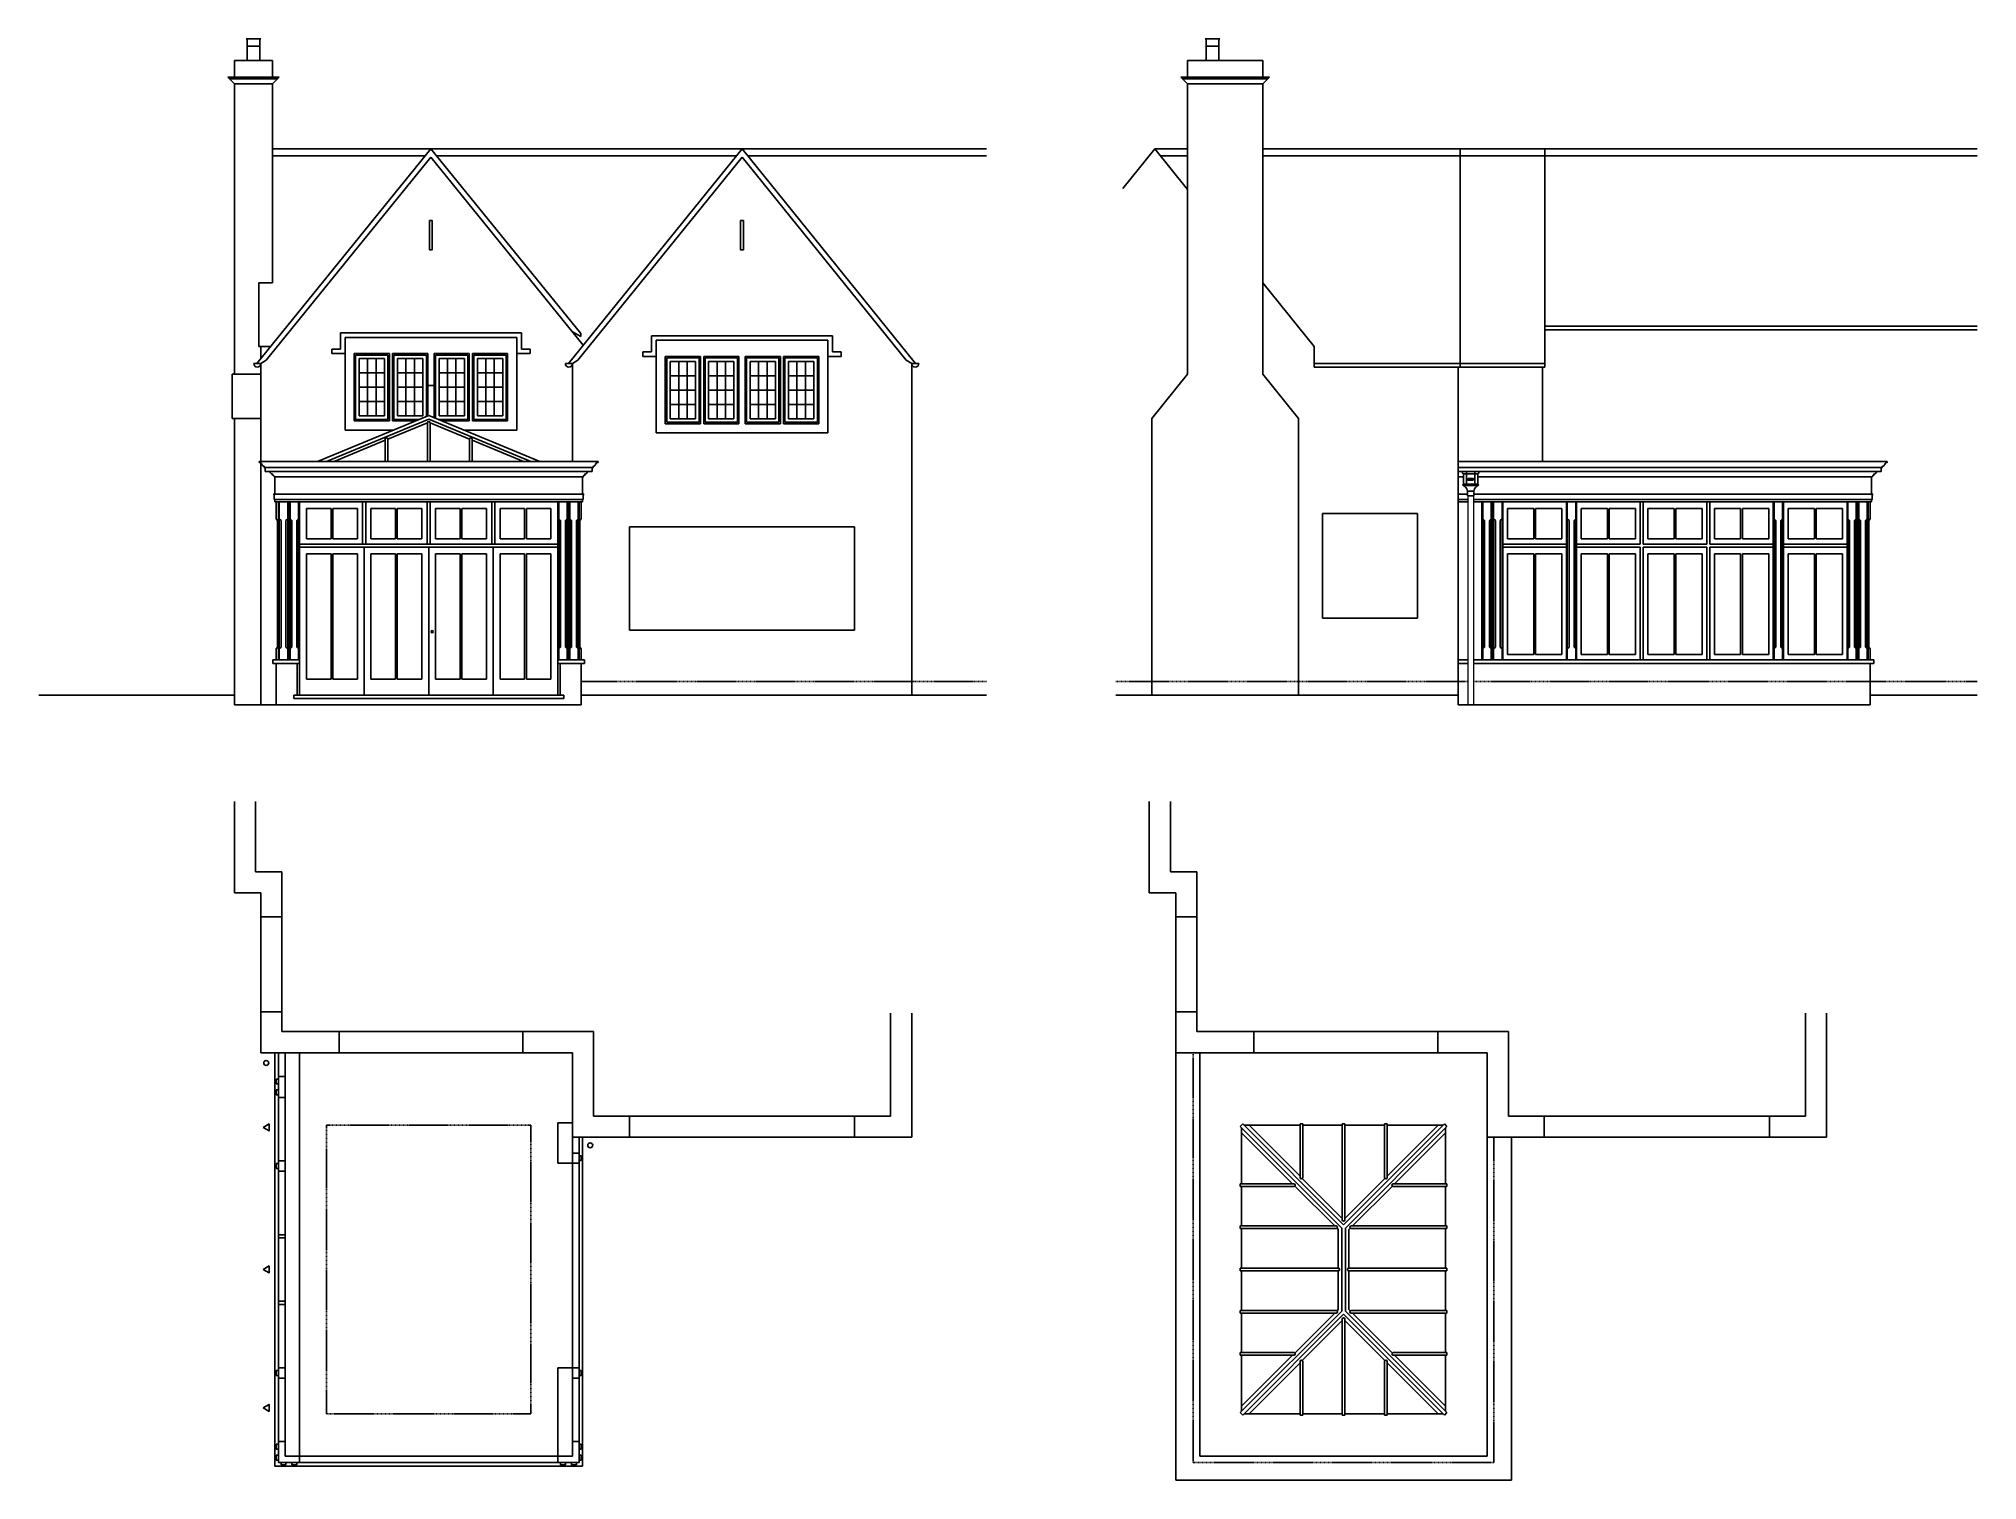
# Model space of a CAD drawing. Header units: millimetres. Extents: x -38686 to 870903, y -23218 to 232707.
# Drawn here: x 75978 to 103518, y -21815 to -1333 of the extents above; entities that cross this region are included whole.
import ezdxf

# ---------------------------------------------------------------- set-up
doc = ezdxf.new("R2010")
doc.units = ezdxf.units.MM
doc.header["$LTSCALE"] = 10
doc.linetypes.add('DASHED', pattern=[19.05, 12.7, -6.35])
for name, color, linetype in [('18 - Ladder Beam', 6, 'Continuous'), ('40 - Detail Outline', 142, 'Continuous'), ('Map', 7, 'Continuous'), ('Orangery', 251, 'Continuous')]:
    doc.layers.add(name, color=color, linetype=linetype)

msp = doc.modelspace()

# ---------------------------------------------------------------- linework, layer by layer
at = {"color": 143, "true_color": 0x7aafdf}
for p, q in [((96206.292, -7481.732), (96206.292, -7504.532)), ((96217.292, -7516.532), (96214.292, -7516.532)), ((96425.292, -7516.532), (96217.292, -7516.532)), ((96217.292, -7516.532), (96217.292, -7661.732)), ((96425.292, -7661.732), (96217.292, -7661.732)), ((96425.292, -7681.732), (96217.292, -7681.732)), ((96264.055, -7481.732), (96264.055, -7681.732)), ((96378.528, -7481.732), (96378.528, -7681.732)), ((96425.292, -7516.532), (96425.292, -7661.732)), ((96428.292, -7516.532), (96425.292, -7516.532)), ((96436.292, -7481.732), (96436.292, -7504.532)), ((96283.192, -7751.732), (96271.292, -7751.732)), ((96371.292, -7751.732), (96359.392, -7751.732))]:
    msp.add_line(p, q, dxfattribs=at)
for points in [[(96364.542, -7771.232), (96364.542, -7762.232, 0.414213562), (96364.042, -7761.732), (96278.542, -7761.732, 0.414213562), (96278.042, -7762.232), (96278.042, -7771.232)], [(96278.042, -7817.732), (96278.042, -7826.732, 0.414213562), (96278.542, -7827.232), (96364.042, -7827.232, 0.414213562), (96364.542, -7826.732), (96364.542, -7817.732)]]:
    msp.add_lwpolyline(points, format="xyb", dxfattribs=at)
for points in [[(96278.042, -7781.232), (96278.042, -7807.732)], [(96283.192, -7761.732), (96283.192, -7751.732)], [(96359.392, -7751.732), (96359.392, -7761.732)], [(96364.542, -7807.732), (96364.542, -7781.232)]]:
    msp.add_lwpolyline(points, dxfattribs=at)
for centre, radius, start, end in [((96198.827, -7518.175), 15.552, 6.0652185, 61.3149165), ((96211.57, -7672.185), 5.297, 81.0991638, 175.0933338), ((96211.57, -7671.279), 5.297, 184.9066662, 278.9008362), ((96217.723, -7667.049), 5.335, 94.6394243, 178.9497316), ((96217.723, -7676.414), 5.335, 181.0502684, 265.3605757), ((96188.862, -7759.492), 82.794, 5.3780282, 69.9172131), ((96453.721, -7759.492), 82.794, 110.0827869, 174.6219718), ((96424.86, -7667.049), 5.335, 1.0502684, 85.3605757), ((96424.86, -7676.414), 5.335, 274.6394243, 358.9497316), ((96443.757, -7518.175), 15.552, 118.6850835, 173.9347815), ((96431.014, -7672.185), 5.297, 4.9066662, 98.9008362), ((96431.014, -7671.279), 5.297, 261.0991638, 355.0933338), ((96278.042, -7776.232), 5, 90, 270), ((96278.042, -7812.732), 5, 90, 270), ((96364.542, -7776.232), 5, 270, 90), ((96364.542, -7812.732), 5, 270, 90)]:
    msp.add_arc(centre, radius, start, end, dxfattribs=at)
at = {"layer": '18 - Ladder Beam', "color": 143, "ltscale": 20, "true_color": 0x7aafdf}
msp.add_lwpolyline([(96357.292, -7605.274), (96285.292, -7605.274), (96285.292, -7583.274), (96357.292, -7583.274)], close=True, dxfattribs=at)
at = {"layer": '40 - Detail Outline', "color": 143, "ltscale": 10, "true_color": 0x7aafdf}
for p, q in [((79111.478, -7338.732), (83924.478, -7338.732)), ((79181.478, -7423.732), (83854.478, -7423.732)), ((96143.995, -7338.732), (102238.995, -7338.732)), ((96143.995, -7423.732), (102168.995, -7423.732)), ((79262.478, -7481.732), (83773.478, -7481.732)), ((79332.478, -7556.732), (83703.478, -7556.732)), ((96143.995, -7481.732), (102087.995, -7481.732)), ((96143.995, -7556.732), (96217.292, -7556.732)), ((96425.292, -7556.732), (102017.995, -7556.732))]:
    msp.add_line(p, q, dxfattribs=at)
at = {"layer": '40 - Detail Outline', "color": 143, "lineweight": 5, "ltscale": 10, "true_color": 0x7aafdf}
for p, q in [((96283.192, -7827.232), (96283.192, -10797.732)), ((96359.392, -7827.232), (96359.392, -10797.732))]:
    msp.add_line(p, q, dxfattribs=at)
at = {"layer": '40 - Detail Outline', "color": 143, "linetype": 'Continuous', "true_color": 0x7aafdf}
for points in [[(79111.478, -7338.732), (79111.478, -7353.732, -0.335124978), (79146.478, -7381.232, 0.269594859), (79181.478, -7408.732), (79181.478, -7423.732, -0.414213562), (79196.478, -7438.732), (79196.478, -7481.732), (79262.478, -7481.732, 0.414213562), (79299.478, -7518.732), (79299.478, -7533.732, -0.414213562), (79322.478, -7556.732), (79332.478, -7556.732)], [(83924.478, -7338.732), (83924.478, -7353.732, 0.335124978), (83889.478, -7381.232, -0.269594859), (83854.478, -7408.732), (83854.478, -7423.732, 0.414213562), (83839.478, -7438.732), (83839.478, -7481.732), (83773.478, -7481.732, -0.414213562), (83736.478, -7518.732), (83736.478, -7533.732, 0.414213562), (83713.478, -7556.732), (83703.478, -7556.732)], [(102238.995, -7338.732), (102238.995, -7353.732, 0.335124978), (102203.995, -7381.232, -0.269594859), (102168.995, -7408.732), (102168.995, -7423.732, 0.414213562), (102153.995, -7438.732), (102153.995, -7481.732), (102087.995, -7481.732, -0.414213562), (102050.995, -7518.732), (102050.995, -7533.732, 0.414213562), (102027.995, -7556.732), (102017.995, -7556.732)]]:
    msp.add_lwpolyline(points, format="xyb", dxfattribs=at)
at = {"layer": '40 - Detail Outline', "color": 143, "ltscale": 10, "true_color": 0x7aafdf}
for points in [[(79332.478, -7913.732), (79332.478, -7878.732), (79324.478, -7878.732), (79324.478, -7821.483, 0.414213562), (79318.478, -7815.483), (79318.478, -7802.483), (79332.476, -7798.732), (79332.478, -7556.732)], [(83703.478, -7913.732), (83703.478, -7878.732), (83711.478, -7878.732), (83711.478, -7821.483, -0.414213562), (83717.478, -7815.483), (83717.478, -7802.483), (83703.48, -7798.732), (83703.478, -7556.732)], [(102017.995, -7913.732), (102017.995, -7878.732), (102025.995, -7878.732), (102025.995, -7821.483, -0.414213562), (102031.995, -7815.483), (102031.995, -7802.483), (102017.997, -7798.732), (102017.995, -7556.732)]]:
    msp.add_lwpolyline(points, format="xyb", dxfattribs=at)
for points in [[(79318.478, -7802.483), (83717.478, -7802.483)], [(79332.478, -7878.732), (83703.478, -7878.732)], [(96143.995, -7802.483), (96278.042, -7802.483)], [(96143.995, -7878.732), (96283.192, -7878.732)], [(96359.392, -7878.732), (102017.995, -7878.732)], [(96364.542, -7802.483), (102031.995, -7802.483)]]:
    msp.add_lwpolyline(points, dxfattribs=at)
at = {"layer": 'Map', "color": 143, "ltscale": 10, "true_color": 0x7aafdf}
for p, q in [((78924.677, -1333.452), (79133.287, -1333.452)), ((78939.677, -1640.152), (78939.677, -1333.452)), ((79118.287, -1333.452), (79118.287, -1640.152)), ((92550.587, -1333.452), (92759.198, -1333.452)), ((92565.587, -1640.152), (92565.587, -1333.452)), ((92744.198, -1333.452), (92744.198, -1640.152)), ((78757.478, -1640.152), (79300.486, -1640.152)), ((78757.478, -1878.205), (78757.478, -1640.152)), ((78939.677, -1438.095), (79118.287, -1438.095)), ((79300.486, -1878.205), (79300.486, -1640.152)), ((93366.965, -1640.152), (92300.456, -1640.152)), ((92300.456, -1878.205), (92300.456, -1640.152)), ((92565.587, -1438.095), (92744.198, -1438.095)), ((93366.965, -1878.205), (93366.965, -1640.152)), ((78662.939, -1878.205), (79395.024, -1878.205)), ((78757.478, -1972.744), (78662.939, -1878.205)), ((78687.205, -1902.471), (79370.759, -1902.471)), ((79300.486, -1972.744), (79395.024, -1878.205)), ((93461.503, -1878.205), (92205.917, -1878.205)), ((92300.456, -1972.744), (92205.917, -1878.205)), ((93437.238, -1902.471), (92230.183, -1902.471)), ((93366.965, -1972.744), (93461.503, -1878.205)), ((78757.478, -1972.744), (79300.486, -1972.744)), ((78757.478, -6099.081), (78757.478, -1972.744)), ((79300.486, -4799.084), (79300.486, -1972.744)), ((93366.965, -1972.744), (92300.456, -1972.744)), ((92300.456, -6099.081), (92300.456, -1972.744)), ((93366.965, -6099.081), (93366.965, -1972.744)), ((81549.478, -2898.464), (79076.481, -5947.732)), ((81549.478, -3017.509), (79210.122, -5901.994)), ((79300.486, -2898.464), (89443.417, -2898.464)), ((79300.486, -2998.464), (81471.492, -2998.464)), ((81549.478, -2898.464), (83677.84, -5522.788)), ((81549.478, -3017.509), (83714.405, -5686.919)), ((81627.464, -2998.464), (85891.718, -2998.464)), ((85969.478, -2898.464), (83503.481, -5947.732)), ((85969.478, -3017.977), (83637.122, -5901.994)), ((85969.478, -2898.464), (88435.475, -5947.732)), ((85969.478, -3017.977), (88301.834, -5901.994)), ((86047.238, -2998.464), (89443.417, -2998.464)), ((91378.689, -3463.045), (91834.045, -2898.464)), ((92300.456, -2898.464), (91834.045, -2898.464)), ((92300.456, -3476.753), (91834.045, -2898.464)), ((92300.456, -2998.464), (91914.698, -2998.464)), ((93366.965, -2898.464), (97373.995, -2898.464)), ((93366.965, -2998.464), (97373.995, -2998.464)), ((96173.995, -5997.732), (96173.995, -2898.464)), ((97373.995, -5997.732), (97373.995, -2898.464)), ((79102.478, -5706.504), (79102.478, -4799.084)), ((79300.486, -4799.084), (79102.478, -4799.084)), ((94098.832, -5706.504), (93366.965, -4799.084)), ((83677.593, -5565.467), (83559.478, -5495.89)), ((79102.478, -5706.504), (79272.12, -5706.504)), ((79132.478, -5878.686), (79132.478, -5706.504)), ((80141.767, -5807.732), (80141.767, -5742.732)), ((80141.767, -5742.732), (80264.478, -5742.732)), ((80264.478, -5512.732), (80264.478, -5742.732)), ((81549.478, -5512.732), (80264.478, -5512.732)), ((82769.478, -5577.732), (80329.478, -5577.732)), ((80329.478, -6892.732), (80329.478, -5577.732)), ((81549.478, -5512.732), (82834.478, -5512.732)), ((82769.478, -6892.732), (82769.478, -5577.732)), ((82834.478, -5512.732), (82834.478, -5742.732)), ((82957.189, -5742.732), (82834.478, -5742.732)), ((82957.189, -5807.732), (82957.189, -5742.732)), ((83677.593, -5565.467), (83677.84, -5522.788)), ((84561.767, -5847.732), (84561.767, -5782.732)), ((84561.767, -5782.732), (84684.478, -5782.732)), ((85969.478, -5552.732), (84684.478, -5552.732)), ((84684.478, -5552.732), (84684.478, -5782.732)), ((84749.478, -5617.732), (87189.478, -5617.732)), ((84749.478, -6932.732), (84749.478, -5617.732)), ((85969.478, -5552.732), (87254.478, -5552.732)), ((87189.478, -6932.732), (87189.478, -5617.732)), ((87254.478, -5552.732), (87254.478, -5782.732)), ((87377.189, -5782.732), (87254.478, -5782.732)), ((87377.189, -5847.732), (87377.189, -5782.732)), ((94098.832, -5997.732), (94098.832, -5706.504)), ((79032.478, -5947.732), (79132.478, -5947.732)), ((79132.478, -5947.732), (79210.122, -5901.994)), ((79132.478, -7338.732), (79132.478, -5947.732)), ((80329.478, -5807.732), (80141.767, -5807.732)), ((80459.478, -6762.732), (80459.478, -5807.732)), ((80959.478, -5807.732), (80459.478, -5807.732)), ((80479.478, -6742.732), (80479.478, -5827.732)), ((80939.478, -5827.732), (80479.478, -5827.732)), ((80889.478, -5877.732), (80529.478, -5877.732)), ((80529.478, -6692.732), (80529.478, -5877.732)), ((80649.478, -6692.732), (80649.478, -5877.732)), ((80769.478, -5877.732), (80769.478, -6692.732)), ((80889.478, -5877.732), (80889.478, -6692.732)), ((80939.478, -5827.732), (80939.478, -6742.732)), ((80959.478, -5807.732), (80959.478, -6762.732)), ((81004.478, -5807.732), (81004.478, -6762.732)), ((81504.478, -5807.732), (81004.478, -5807.732)), ((81484.478, -5827.732), (81024.478, -5827.732)), ((81024.478, -5827.732), (81024.478, -6742.732)), ((81434.478, -5877.732), (81074.478, -5877.732)), ((81074.478, -6692.732), (81074.478, -5877.732)), ((81194.478, -6692.732), (81194.478, -5877.732)), ((81314.478, -5877.732), (81314.478, -6692.732)), ((81434.478, -5877.732), (81434.478, -6692.732)), ((81484.478, -5827.732), (81484.478, -6697.878)), ((81504.478, -5807.732), (81504.478, -6689.594)), ((81594.478, -5807.732), (82094.478, -5807.732)), ((81594.478, -5807.732), (81594.478, -6715.69)), ((81614.478, -5827.732), (82074.478, -5827.732)), ((81614.478, -5827.732), (81614.478, -6723.974)), ((81664.478, -5877.732), (82024.478, -5877.732)), ((81664.478, -5877.732), (81664.478, -6692.732)), ((81784.478, -5877.732), (81784.478, -6692.732)), ((81904.478, -6692.732), (81904.478, -5877.732)), ((82024.478, -6692.732), (82024.478, -5877.732)), ((82074.478, -5827.732), (82074.478, -6742.732)), ((82094.478, -5807.732), (82094.478, -6762.732)), ((82139.478, -5807.732), (82639.478, -5807.732)), ((82139.478, -5807.732), (82139.478, -6762.732)), ((82159.478, -5827.732), (82619.478, -5827.732)), ((82159.478, -5827.732), (82159.478, -6742.732)), ((82209.478, -5877.732), (82569.478, -5877.732)), ((82209.478, -5877.732), (82209.478, -6692.732)), ((82329.478, -5877.732), (82329.478, -6692.732)), ((82449.478, -6692.732), (82449.478, -5877.732)), ((82569.478, -6692.732), (82569.478, -5877.732)), ((82619.478, -6742.732), (82619.478, -5827.732)), ((82639.478, -6762.732), (82639.478, -5807.732)), ((82769.478, -5807.732), (82957.189, -5807.732)), ((83459.478, -5947.732), (83559.478, -5947.732)), ((83559.478, -5947.732), (83637.122, -5901.994)), ((83559.478, -7338.732), (83559.478, -5947.732)), ((84749.478, -5847.732), (84561.767, -5847.732)), ((85379.478, -5847.732), (84879.478, -5847.732)), ((84879.478, -6802.732), (84879.478, -5847.732)), ((85359.478, -5867.732), (84899.478, -5867.732)), ((84899.478, -6782.732), (84899.478, -5867.732)), ((85309.478, -5917.732), (84949.478, -5917.732)), ((84949.478, -6732.732), (84949.478, -5917.732)), ((85069.478, -6732.732), (85069.478, -5917.732)), ((85189.478, -5917.732), (85189.478, -6732.732)), ((85309.478, -5917.732), (85309.478, -6732.732)), ((85359.478, -5867.732), (85359.478, -6782.732)), ((85379.478, -5847.732), (85379.478, -6802.732)), ((85924.478, -5847.732), (85424.478, -5847.732)), ((85424.478, -5847.732), (85424.478, -6802.732)), ((85904.478, -5867.732), (85444.478, -5867.732)), ((85444.478, -5867.732), (85444.478, -6782.732)), ((85854.478, -5917.732), (85494.478, -5917.732)), ((85494.478, -6732.732), (85494.478, -5917.732)), ((85614.478, -6732.732), (85614.478, -5917.732)), ((85734.478, -5917.732), (85734.478, -6732.732)), ((85854.478, -5917.732), (85854.478, -6732.732)), ((85904.478, -5867.732), (85904.478, -6782.732)), ((85924.478, -5847.732), (85924.478, -6802.732)), ((86014.478, -5847.732), (86514.478, -5847.732)), ((86014.478, -5847.732), (86014.478, -6802.732)), ((86034.478, -5867.732), (86494.478, -5867.732)), ((86034.478, -5867.732), (86034.478, -6782.732)), ((86084.478, -5917.732), (86444.478, -5917.732)), ((86084.478, -5917.732), (86084.478, -6732.732)), ((86204.478, -5917.732), (86204.478, -6732.732)), ((86324.478, -6732.732), (86324.478, -5917.732)), ((86444.478, -6732.732), (86444.478, -5917.732)), ((86494.478, -5867.732), (86494.478, -6782.732)), ((86514.478, -5847.732), (86514.478, -6802.732)), ((86559.478, -5847.732), (87059.478, -5847.732)), ((86559.478, -5847.732), (86559.478, -6802.732)), ((86579.478, -5867.732), (87039.478, -5867.732)), ((86579.478, -5867.732), (86579.478, -6782.732)), ((86629.478, -5917.732), (86989.478, -5917.732)), ((86629.478, -5917.732), (86629.478, -6732.732)), ((86749.478, -5917.732), (86749.478, -6732.732)), ((86869.478, -6732.732), (86869.478, -5917.732)), ((86989.478, -6732.732), (86989.478, -5917.732)), ((87039.478, -6782.732), (87039.478, -5867.732)), ((87059.478, -6802.732), (87059.478, -5847.732)), ((87189.478, -5847.732), (87377.189, -5847.732)), ((88379.478, -5947.732), (88301.834, -5901.994)), ((88379.478, -10657.732), (88379.478, -5947.732)), ((88379.478, -5947.732), (88479.478, -5947.732)), ((94098.832, -5947.732), (96173.995, -5947.732)), ((94098.832, -5997.732), (96173.995, -5997.732)), ((96143.995, -10797.732), (96143.995, -5997.732)), ((96173.995, -5947.732), (97373.995, -5947.732)), ((96173.995, -5997.732), (97373.995, -5997.732)), ((97343.995, -7338.732), (97343.995, -5997.732)), ((78727.478, -6099.081), (79132.478, -6099.081)), ((78727.478, -6727.732), (78727.478, -6099.081)), ((80889.478, -6081.482), (80529.478, -6081.482)), ((80529.478, -6285.232), (80889.478, -6285.232)), ((81434.478, -6081.482), (81074.478, -6081.482)), ((81074.478, -6285.232), (81434.478, -6285.232)), ((81664.478, -6081.482), (82024.478, -6081.482)), ((82024.478, -6285.232), (81664.478, -6285.232)), ((82209.478, -6081.482), (82569.478, -6081.482)), ((82569.478, -6285.232), (82209.478, -6285.232)), ((85309.478, -6121.482), (84949.478, -6121.482)), ((84949.478, -6325.232), (85309.478, -6325.232)), ((85854.478, -6121.482), (85494.478, -6121.482)), ((85494.478, -6325.232), (85854.478, -6325.232)), ((86084.478, -6121.482), (86444.478, -6121.482)), ((86444.478, -6325.232), (86084.478, -6325.232)), ((86629.478, -6121.482), (86989.478, -6121.482)), ((86989.478, -6325.232), (86629.478, -6325.232)), ((91793.426, -6727.732), (92300.456, -6099.081)), ((93873.995, -6727.732), (93366.965, -6099.081)), ((80889.478, -6488.982), (80529.478, -6488.982)), ((81434.478, -6488.982), (81074.478, -6488.982)), ((81664.478, -6488.982), (82024.478, -6488.982)), ((82209.478, -6488.982), (82569.478, -6488.982)), ((85309.478, -6528.982), (84949.478, -6528.982)), ((85854.478, -6528.982), (85494.478, -6528.982)), ((86084.478, -6528.982), (86444.478, -6528.982)), ((86629.478, -6528.982), (86989.478, -6528.982)), ((78727.478, -6727.732), (79132.478, -6727.732)), ((78757.478, -10797.732), (78757.478, -6727.732)), ((79937.322, -7338.732), (81517.978, -6684.002)), ((80067.978, -7338.732), (81517.978, -6738.122)), ((80959.478, -6762.732), (80459.478, -6762.732)), ((80939.478, -6742.732), (80479.478, -6742.732)), ((80889.478, -6692.732), (80529.478, -6692.732)), ((80936.978, -7022.076), (81498.978, -6789.288)), ((81327.909, -6762.732), (81004.478, -6762.732)), ((81376.193, -6742.732), (81024.478, -6742.732)), ((81434.478, -6692.732), (81074.478, -6692.732)), ((81498.978, -6789.288), (81498.978, -7338.732)), ((83098.634, -7338.732), (81517.978, -6684.002)), ((82967.978, -7338.732), (81517.978, -6738.122)), ((81536.978, -6789.288), (81536.978, -7338.732)), ((82098.978, -7022.076), (81536.978, -6789.288)), ((81659.763, -6742.732), (82074.478, -6742.732)), ((81664.478, -6692.732), (82024.478, -6692.732)), ((81708.047, -6762.732), (82094.478, -6762.732)), ((82139.478, -6762.732), (82639.478, -6762.732)), ((82159.478, -6742.732), (82619.478, -6742.732)), ((82209.478, -6692.732), (82569.478, -6692.732)), ((85379.478, -6802.732), (84879.478, -6802.732)), ((85359.478, -6782.732), (84899.478, -6782.732)), ((85309.478, -6732.732), (84949.478, -6732.732)), ((85924.478, -6802.732), (85424.478, -6802.732)), ((85904.478, -6782.732), (85444.478, -6782.732)), ((85854.478, -6732.732), (85494.478, -6732.732)), ((86014.478, -6802.732), (86514.478, -6802.732)), ((86034.478, -6782.732), (86494.478, -6782.732)), ((86084.478, -6732.732), (86444.478, -6732.732)), ((86559.478, -6802.732), (87059.478, -6802.732)), ((86579.478, -6782.732), (87039.478, -6782.732)), ((86629.478, -6732.732), (86989.478, -6732.732)), ((91793.426, -10657.732), (91793.426, -6727.732)), ((93873.995, -10657.732), (93873.995, -6727.732)), ((80172.503, -7338.732), (80898.978, -7037.816)), ((81014.061, -6892.732), (80329.478, -6892.732)), ((80898.978, -7022.076), (80898.978, -7338.732)), ((80936.978, -7022.076), (80936.978, -7338.732)), ((82769.478, -6892.732), (82021.895, -6892.732)), ((82098.978, -7022.076), (82098.978, -7338.732)), ((82136.978, -7022.076), (82136.978, -7338.732)), ((82863.453, -7338.732), (82136.978, -7037.816)), ((84749.478, -6932.732), (87189.478, -6932.732)), ((79132.478, -10797.732), (79132.478, -7360.78)), ((79382.478, -10157.732), (79382.478, -7913.732)), ((79682.478, -10657.732), (79682.478, -7913.732)), ((80578.978, -8513.732), (80578.978, -7913.732)), ((80622.978, -8513.732), (80622.978, -7913.732)), ((81493.978, -8513.732), (81493.978, -7913.732)), ((81537.978, -8513.732), (81537.978, -7913.732)), ((82412.978, -8513.732), (82412.978, -7913.732)), ((82456.978, -8513.732), (82456.978, -7913.732)), ((83353.478, -10657.732), (83353.478, -7913.732)), ((83653.478, -10157.732), (83653.478, -7913.732)), ((96143.995, -7913.732), (96283.192, -7913.732)), ((96359.392, -7913.732), (102017.995, -7913.732)), ((96479.995, -10157.732), (96479.995, -7913.732)), ((96779.995, -10157.732), (96779.995, -7913.732)), ((97681.995, -10157.732), (97681.995, -7913.732)), ((97826.995, -10157.732), (97826.995, -7913.732)), ((98728.995, -8513.732), (98728.995, -7913.732)), ((98772.995, -8513.732), (98772.995, -7913.732)), ((99674.995, -8513.732), (99674.995, -7913.732)), ((99718.995, -8513.732), (99718.995, -7913.732)), ((100620.995, -10157.732), (100620.995, -7913.732)), ((100765.995, -10157.732), (100765.995, -7913.732)), ((101667.995, -10157.732), (101667.995, -7913.732)), ((101967.995, -10157.732), (101967.995, -7913.732)), ((79782.478, -8438.732), (79782.478, -8008.732)), ((80130.478, -8008.732), (80130.478, -8438.732)), ((80156.478, -8008.732), (80156.478, -8438.732)), ((80504.478, -8438.732), (80504.478, -8008.732)), ((80697.478, -8438.732), (80697.478, -8008.732)), ((81045.478, -8008.732), (81045.478, -8438.732)), ((81071.478, -8008.732), (81071.478, -8438.732)), ((81419.478, -8438.732), (81419.478, -8008.732)), ((81616.478, -8438.732), (81616.478, -8008.732)), ((81964.478, -8008.732), (81964.478, -8438.732)), ((81990.478, -8008.732), (81990.478, -8438.732)), ((82338.478, -8438.732), (82338.478, -8008.732)), ((82531.478, -8438.732), (82531.478, -8008.732)), ((82879.478, -8008.732), (82879.478, -8438.732)), ((82905.478, -8008.732), (82905.478, -8438.732)), ((83253.478, -8438.732), (83253.478, -8008.732)), ((95563.995, -8077.732), (94213.995, -8077.732)), ((94213.995, -9567.732), (94213.995, -8077.732)), ((95563.995, -9567.732), (95563.995, -8077.732)), ((96844.995, -8008.732), (97217.995, -8008.732)), ((96844.995, -8438.732), (96844.995, -8008.732)), ((97217.995, -8008.732), (97217.995, -8438.732)), ((97243.995, -8008.732), (97243.995, -8438.732)), ((97243.995, -8008.732), (97616.995, -8008.732)), ((97616.995, -8438.732), (97616.995, -8008.732)), ((97891.995, -8008.732), (98264.995, -8008.732)), ((97891.995, -8438.732), (97891.995, -8008.732)), ((98264.995, -8008.732), (98264.995, -8438.732)), ((98290.995, -8008.732), (98663.995, -8008.732)), ((98290.995, -8008.732), (98290.995, -8438.732)), ((98663.995, -8438.732), (98663.995, -8008.732)), ((98837.995, -8008.732), (99210.995, -8008.732)), ((98837.995, -8438.732), (98837.995, -8008.732)), ((99210.995, -8008.732), (99210.995, -8438.732)), ((99236.995, -8008.732), (99609.995, -8008.732)), ((99236.995, -8008.732), (99236.995, -8438.732)), ((99609.995, -8438.732), (99609.995, -8008.732)), ((99783.995, -8008.732), (100156.995, -8008.732)), ((99783.995, -8438.732), (99783.995, -8008.732)), ((100156.995, -8008.732), (100156.995, -8438.732)), ((100182.995, -8008.732), (100555.995, -8008.732)), ((100182.995, -8008.732), (100182.995, -8438.732)), ((100555.995, -8438.732), (100555.995, -8008.732)), ((100830.995, -8008.732), (101203.995, -8008.732)), ((100830.995, -8438.732), (100830.995, -8008.732)), ((101203.995, -8008.732), (101203.995, -8438.732)), ((101229.995, -8008.732), (101602.995, -8008.732)), ((101229.995, -8008.732), (101229.995, -8438.732)), ((101602.995, -8438.732), (101602.995, -8008.732)), ((84369.478, -8267.732), (87569.478, -8267.732)), ((84369.478, -9737.732), (84369.478, -8267.732)), ((87569.478, -9737.732), (87569.478, -8267.732)), ((96779.995, -8513.732), (97681.995, -8513.732)), ((96844.995, -8438.732), (97217.995, -8438.732)), ((97243.995, -8438.732), (97616.995, -8438.732)), ((97826.995, -8513.732), (98728.995, -8513.732)), ((97891.995, -8438.732), (98264.995, -8438.732)), ((98290.995, -8438.732), (98663.995, -8438.732)), ((98772.995, -8513.732), (99674.995, -8513.732)), ((98837.995, -8438.732), (99210.995, -8438.732)), ((99236.995, -8438.732), (99609.995, -8438.732)), ((99718.995, -8513.732), (100620.995, -8513.732)), ((99783.995, -8438.732), (100156.995, -8438.732)), ((100182.995, -8438.732), (100555.995, -8438.732)), ((100765.995, -8513.732), (101667.995, -8513.732)), ((100830.995, -8438.732), (101203.995, -8438.732)), ((101229.995, -8438.732), (101602.995, -8438.732)), ((79782.478, -10432.732), (79782.478, -8652.732)), ((80130.478, -8652.732), (80130.478, -10432.732)), ((80156.478, -8652.732), (80156.478, -10432.732)), ((80504.478, -10432.732), (80504.478, -8652.732)), ((80600.978, -10657.732), (80600.978, -8557.732)), ((80697.478, -10432.732), (80697.478, -8652.732)), ((81045.478, -8652.732), (81045.478, -10432.732)), ((81071.478, -8652.732), (81071.478, -10432.732)), ((81419.478, -10432.732), (81419.478, -8652.732)), ((81517.978, -10657.732), (81517.978, -8557.732)), ((81616.478, -10432.732), (81616.478, -8652.732)), ((81964.478, -8652.732), (81964.478, -10432.732)), ((81990.478, -8652.732), (81990.478, -10432.732)), ((82338.478, -10432.732), (82338.478, -8652.732)), ((82434.978, -10657.732), (82434.978, -8557.732)), ((82531.478, -10432.732), (82531.478, -8652.732)), ((82879.478, -8652.732), (82879.478, -10432.732)), ((82905.478, -8652.732), (82905.478, -10432.732)), ((83253.478, -10432.732), (83253.478, -8652.732)), ((96779.995, -8557.732), (97681.995, -8557.732)), ((96844.995, -8652.732), (97217.995, -8652.732)), ((96844.995, -10082.732), (96844.995, -8652.732)), ((97217.995, -8652.732), (97217.995, -10082.732)), ((97243.995, -8652.732), (97243.995, -10082.732)), ((97243.995, -8652.732), (97616.995, -8652.732)), ((97616.995, -10082.732), (97616.995, -8652.732)), ((97826.995, -8557.732), (98728.995, -8557.732)), ((97891.995, -8652.732), (98264.995, -8652.732)), ((97891.995, -10082.732), (97891.995, -8652.732)), ((98264.995, -8652.732), (98264.995, -10082.732)), ((98290.995, -8652.732), (98663.995, -8652.732)), ((98290.995, -8652.732), (98290.995, -10082.732)), ((98663.995, -10082.732), (98663.995, -8652.732)), ((98728.995, -10157.732), (98728.995, -8557.732)), ((98772.995, -10157.732), (98772.995, -8557.732)), ((98772.995, -8557.732), (99674.995, -8557.732)), ((98837.995, -8652.732), (99210.995, -8652.732)), ((98837.995, -10082.732), (98837.995, -8652.732)), ((99210.995, -8652.732), (99210.995, -10082.732)), ((99236.995, -8652.732), (99609.995, -8652.732)), ((99236.995, -8652.732), (99236.995, -10082.732)), ((99609.995, -10082.732), (99609.995, -8652.732)), ((99674.995, -10157.732), (99674.995, -8557.732)), ((99718.995, -10157.732), (99718.995, -8557.732)), ((99718.995, -8557.732), (100620.995, -8557.732)), ((99783.995, -8652.732), (100156.995, -8652.732)), ((99783.995, -10082.732), (99783.995, -8652.732)), ((100156.995, -8652.732), (100156.995, -10082.732)), ((100182.995, -8652.732), (100555.995, -8652.732)), ((100182.995, -8652.732), (100182.995, -10082.732)), ((100555.995, -10082.732), (100555.995, -8652.732)), ((100765.995, -8557.732), (101667.995, -8557.732)), ((100830.995, -8652.732), (101203.995, -8652.732)), ((100830.995, -10082.732), (100830.995, -8652.732)), ((101203.995, -8652.732), (101203.995, -10082.732)), ((101229.995, -8652.732), (101602.995, -8652.732)), ((101229.995, -8652.732), (101229.995, -10082.732)), ((101602.995, -10082.732), (101602.995, -8652.732)), ((95563.995, -9567.732), (94213.995, -9567.732)), ((84369.478, -9737.732), (87569.478, -9737.732)), ((79302.478, -10157.732), (79302.478, -10207.732)), ((83733.478, -10157.732), (83733.478, -10207.732)), ((96143.995, -10157.732), (96283.192, -10157.732)), ((96359.392, -10157.732), (102047.995, -10157.732)), ((96844.995, -10082.732), (97217.995, -10082.732)), ((97243.995, -10082.732), (97616.995, -10082.732)), ((97891.995, -10082.732), (98264.995, -10082.732)), ((98290.995, -10082.732), (98663.995, -10082.732)), ((98837.995, -10082.732), (99210.995, -10082.732)), ((99236.995, -10082.732), (99609.995, -10082.732)), ((99783.995, -10082.732), (100156.995, -10082.732)), ((100182.995, -10082.732), (100555.995, -10082.732)), ((100830.995, -10082.732), (101203.995, -10082.732)), ((101229.995, -10082.732), (101602.995, -10082.732)), ((102047.995, -10157.732), (102047.995, -10207.732)), ((79352.478, -10207.732), (79352.478, -10797.732)), ((79650.478, -10657.732), (79650.478, -10207.732)), ((83385.478, -10657.732), (83385.478, -10207.732)), ((83683.478, -10207.732), (83683.478, -10797.732)), ((96143.995, -10207.732), (96283.192, -10207.732)), ((96359.392, -10207.732), (102047.995, -10207.732)), ((101997.995, -10207.732), (101997.995, -10797.732)), ((75978.02, -10657.732), (78757.478, -10657.732)), ((79600.478, -10657.732), (79600.478, -10707.732)), ((83435.478, -10657.732), (83435.478, -10707.732)), ((83683.478, -10657.732), (89443.417, -10657.732)), ((91278.25, -10657.732), (96143.995, -10657.732)), ((101997.995, -10657.732), (103518.169, -10657.732)), ((78757.478, -13470.8), (78757.478, -12168.912)), ((79057.478, -13170.8), (79057.478, -12168.912)), ((91755.477, -13470.8), (91755.477, -12168.912)), ((92055.477, -13170.8), (92055.477, -12168.912)), ((79057.478, -13170.8), (79432.478, -13170.8)), ((79432.478, -15440.8), (79432.478, -13170.8)), ((92055.477, -13170.8), (92430.477, -13170.8)), ((92430.477, -15440.8), (92430.477, -13170.8)), ((78757.478, -13470.8), (79132.478, -13470.8)), ((79132.478, -15740.8), (79132.478, -13470.8)), ((91755.477, -13470.8), (92130.477, -13470.8)), ((92130.477, -15740.8), (92130.477, -13470.8)), ((79132.478, -13810.8), (79432.478, -13810.8)), ((92130.477, -13810.8), (92430.477, -13810.8)), ((79132.478, -15160.8), (79432.478, -15160.8)), ((88079.478, -16640.8), (88079.478, -15176.943)), ((88379.478, -16940.8), (88379.478, -15176.943)), ((92130.477, -15160.8), (92430.477, -15160.8)), ((101077.477, -16640.8), (101077.477, -15176.943)), ((101377.477, -16940.8), (101377.477, -15176.943)), ((83859.478, -15440.8), (79432.478, -15440.8)), ((80244.478, -15740.8), (80244.478, -15440.8)), ((82854.478, -15740.8), (82854.478, -15440.8)), ((83859.478, -16640.8), (83859.478, -15440.8)), ((96857.477, -15440.8), (92430.477, -15440.8)), ((93242.477, -15740.8), (93242.477, -15440.8)), ((95852.477, -15740.8), (95852.477, -15440.8)), ((96857.477, -16640.8), (96857.477, -15440.8)), ((83559.478, -15740.8), (79132.478, -15740.8)), ((79332.478, -15740.8), (79332.478, -21614.8)), ((79382.478, -15740.8), (79382.478, -21564.8)), ((79476.478, -15740.8), (79476.478, -21470.8)), ((79682.478, -15740.8), (79682.478, -21564.8)), ((83559.478, -16940.8), (83559.478, -15740.8)), ((96557.477, -15740.8), (92130.477, -15740.8)), ((92130.477, -15740.8), (92130.477, -21814.8)), ((92474.477, -15740.8), (92474.477, -21470.8)), ((96557.477, -16940.8), (96557.477, -15740.8)), ((79352.478, -16114.281), (79382.478, -16114.281)), ((79352.478, -16114.281), (79352.478, -16184.318)), ((79352.478, -16184.318), (79382.478, -16184.318)), ((79476.478, -16076.8), (79382.478, -16076.8)), ((79352.478, -16269.281), (79382.478, -16269.281)), ((79352.478, -16269.281), (79352.478, -16339.318)), ((79352.478, -16339.318), (79382.478, -16339.318)), ((79476.478, -16376.8), (79382.478, -16376.8)), ((83353.478, -16734.8), (83353.478, -17310.8)), ((83559.478, -16734.8), (83353.478, -16734.8)), ((83859.478, -16640.8), (88079.478, -16640.8)), ((84369.478, -16640.8), (84369.478, -16940.8)), ((87569.478, -16640.8), (87569.478, -16940.8)), ((93048.3, -16788.477), (93083.655, -16753.122)), ((93048.3, -16788.477), (94490.977, -18231.155)), ((93083.655, -16753.122), (94515.977, -18185.444)), ((93101.333, -16770.8), (93896.977, -16770.8)), ((93172.043, -16770.8), (93896.977, -17495.734)), ((93896.977, -16753.122), (93896.977, -17514.734)), ((93896.977, -16753.122), (93934.977, -16753.122)), ((93934.977, -16753.122), (93934.977, -17514.734)), ((93934.977, -16770.8), (94496.977, -16770.8)), ((94496.977, -16753.122), (94534.977, -16753.122)), ((94496.977, -16753.122), (94496.977, -18114.734)), ((94515.977, -18185.444), (95948.3, -16753.122)), ((94534.977, -16753.122), (94534.977, -18114.734)), ((94534.977, -16770.8), (95096.977, -16770.8)), ((94540.977, -18231.155), (95983.655, -16788.477)), ((95096.977, -16753.122), (95134.977, -16753.122)), ((95096.977, -16753.122), (95096.977, -17514.734)), ((95134.977, -16753.122), (95134.977, -17514.734)), ((95134.977, -16770.8), (95930.622, -16770.8)), ((95134.977, -17495.734), (95859.911, -16770.8)), ((95948.3, -16753.122), (95983.655, -16788.477)), ((96857.477, -16640.8), (101077.477, -16640.8)), ((97367.477, -16640.8), (97367.477, -16940.8)), ((100567.477, -16640.8), (100567.477, -16940.8)), ((83559.478, -16940.8), (88379.478, -16940.8)), ((83559.478, -16940.8), (83559.478, -21470.8)), ((83653.478, -16940.8), (83653.478, -21564.8)), ((83703.478, -16940.8), (83703.478, -21614.8)), ((93065.977, -16806.155), (93065.977, -17601.8)), ((93065.977, -16876.866), (93790.911, -17601.8)), ((95241.043, -17601.8), (95965.977, -16876.866)), ((95965.977, -16806.155), (95965.977, -17601.8)), ((96557.477, -16940.8), (101377.477, -16940.8)), ((96557.477, -16940.8), (96557.477, -21470.8)), ((96901.477, -16940.8), (96901.477, -21814.8)), ((79352.478, -17316.281), (79382.478, -17316.281)), ((79352.478, -17316.281), (79352.478, -17386.318)), ((79476.478, -17278.8), (79382.478, -17278.8)), ((83653.478, -17310.8), (83353.478, -17310.8)), ((83653.478, -17165.8), (83559.478, -17165.8)), ((83683.478, -17203.281), (83653.478, -17203.281)), ((83683.478, -17273.318), (83653.478, -17273.318)), ((83683.478, -17203.281), (83683.478, -17273.318)), ((79352.478, -17386.318), (79382.478, -17386.318)), ((79476.478, -17423.8), (79382.478, -17423.8)), ((93048.3, -17601.8), (93809.911, -17601.8)), ((93048.3, -17601.8), (93048.3, -17639.8)), ((93929.412, -17528.169), (94496.977, -18095.734)), ((94534.977, -18095.734), (95102.542, -17528.169)), ((95983.655, -17601.8), (95222.043, -17601.8)), ((95983.655, -17601.8), (95983.655, -17639.8)), ((93048.3, -17639.8), (93809.911, -17639.8)), ((93065.977, -17639.8), (93065.977, -18201.8)), ((93823.346, -17634.235), (94390.911, -18201.8)), ((94641.043, -18201.8), (95208.608, -17634.235)), ((95983.655, -17639.8), (95222.043, -17639.8)), ((95965.977, -17639.8), (95965.977, -18201.8)), ((79476.478, -18325.8), (79382.478, -18325.8)), ((79476.478, -18369.8), (79382.478, -18369.8)), ((93048.3, -18201.8), (93048.3, -18239.8)), ((93048.3, -18201.8), (94409.911, -18201.8)), ((93048.3, -18239.8), (94409.911, -18239.8)), ((93065.977, -18239.8), (93065.977, -18801.8)), ((94423.346, -18234.235), (94440.977, -18251.866)), ((94440.977, -18251.866), (94440.977, -18801.8)), ((94490.977, -18231.155), (94490.977, -18820.8)), ((94540.977, -18231.155), (94540.977, -18820.8)), ((94590.977, -18251.866), (94608.608, -18234.235)), ((94590.977, -18251.866), (94590.977, -18801.8)), ((95983.655, -18201.8), (94622.043, -18201.8)), ((95983.655, -18239.8), (94622.043, -18239.8)), ((95965.977, -18239.8), (95965.977, -18801.8)), ((95983.655, -18201.8), (95983.655, -18239.8)), ((93048.3, -18839.8), (93048.3, -18801.8)), ((93048.3, -18801.8), (94440.977, -18801.8)), ((93048.3, -18839.8), (94440.977, -18839.8)), ((93065.977, -19401.8), (93065.977, -18839.8)), ((94440.977, -19389.734), (94440.977, -18839.8)), ((94490.977, -19410.444), (94490.977, -18820.8)), ((94540.977, -19410.444), (94540.977, -18820.8)), ((95983.655, -18801.8), (94590.977, -18801.8)), ((94590.977, -19389.734), (94590.977, -18839.8)), ((95983.655, -18839.8), (94590.977, -18839.8)), ((95965.977, -19401.8), (95965.977, -18839.8)), ((95983.655, -18839.8), (95983.655, -18801.8)), ((79476.478, -19271.8), (79382.478, -19271.8)), ((79476.478, -19315.8), (79382.478, -19315.8)), ((93048.3, -19439.8), (93048.3, -19401.8)), ((93048.3, -19401.8), (94409.911, -19401.8)), ((93048.3, -20853.122), (94490.977, -19410.444)), ((93048.3, -19439.8), (94409.911, -19439.8)), ((93065.977, -20001.8), (93065.977, -19439.8)), ((93083.655, -20888.477), (94515.977, -19456.155)), ((93823.346, -20007.365), (94390.911, -19439.8)), ((93929.412, -20113.431), (94496.977, -19545.866)), ((94423.346, -19407.365), (94440.977, -19389.734)), ((94496.977, -20888.477), (94496.977, -19526.866)), ((94515.977, -19456.155), (95948.3, -20888.477)), ((94534.977, -20888.477), (94534.977, -19526.866)), ((94534.977, -19545.866), (95102.542, -20113.431)), ((94540.977, -19410.444), (95983.655, -20853.122)), ((94590.977, -19389.734), (94608.608, -19407.365)), ((95983.655, -19401.8), (94622.043, -19401.8)), ((95983.655, -19439.8), (94622.043, -19439.8)), ((94641.043, -19439.8), (95208.608, -20007.365)), ((95965.977, -20001.8), (95965.977, -19439.8)), ((95983.655, -19439.8), (95983.655, -19401.8)), ((93048.3, -20001.8), (93809.911, -20001.8)), ((93048.3, -20039.8), (93048.3, -20001.8)), ((93048.3, -20039.8), (93809.911, -20039.8)), ((93065.977, -20835.444), (93065.977, -20039.8)), ((93065.977, -20764.734), (93790.911, -20039.8)), ((95983.655, -20001.8), (95222.043, -20001.8)), ((95983.655, -20039.8), (95222.043, -20039.8)), ((95241.043, -20039.8), (95965.977, -20764.734)), ((95965.977, -20835.444), (95965.977, -20039.8)), ((95983.655, -20039.8), (95983.655, -20001.8)), ((79352.478, -20255.281), (79382.478, -20255.281)), ((79352.478, -20255.281), (79352.478, -20325.318)), ((79352.478, -20325.318), (79382.478, -20325.318)), ((79476.478, -20217.8), (79382.478, -20217.8)), ((79476.478, -20362.8), (79382.478, -20362.8)), ((83653.478, -20217.8), (83353.478, -20217.8)), ((83353.478, -20217.8), (83353.478, -21564.8)), ((83653.478, -20362.8), (83559.478, -20362.8)), ((83683.478, -20255.281), (83653.478, -20255.281)), ((83683.478, -20325.318), (83653.478, -20325.318)), ((83683.478, -20255.281), (83683.478, -20325.318)), ((93172.043, -20870.8), (93896.977, -20145.866)), ((93896.977, -20888.477), (93896.977, -20126.866)), ((93934.977, -20888.477), (93934.977, -20126.866)), ((95096.977, -20888.477), (95096.977, -20126.866)), ((95134.977, -20888.477), (95134.977, -20126.866)), ((95134.977, -20145.866), (95859.911, -20870.8)), ((93048.3, -20853.122), (93083.655, -20888.477)), ((93101.333, -20870.8), (93896.977, -20870.8)), ((93896.977, -20888.477), (93934.977, -20888.477)), ((93934.977, -20870.8), (94496.977, -20870.8)), ((94496.977, -20888.477), (94534.977, -20888.477)), ((94534.977, -20870.8), (95096.977, -20870.8)), ((95096.977, -20888.477), (95134.977, -20888.477)), ((95134.977, -20870.8), (95930.622, -20870.8)), ((95948.3, -20888.477), (95983.655, -20853.122)), ((79352.478, -21302.281), (79382.478, -21302.281)), ((79352.478, -21302.281), (79352.478, -21372.318)), ((79352.478, -21372.318), (79382.478, -21372.318)), ((79352.478, -21457.281), (79382.478, -21457.281)), ((79352.478, -21457.281), (79352.478, -21527.318)), ((79476.478, -21264.8), (79382.478, -21264.8)), ((83559.478, -21470.8), (79476.478, -21470.8)), ((83653.478, -21264.8), (83559.478, -21264.8)), ((83683.478, -21302.281), (83653.478, -21302.281)), ((83683.478, -21372.318), (83653.478, -21372.318)), ((83683.478, -21457.281), (83653.478, -21457.281)), ((83683.478, -21302.281), (83683.478, -21372.318)), ((83683.478, -21457.281), (83683.478, -21527.318)), ((96557.477, -21470.8), (92474.477, -21470.8)), ((83703.478, -21614.8), (79332.478, -21614.8)), ((79352.478, -21527.318), (79382.478, -21527.318)), ((83653.478, -21564.8), (79382.478, -21564.8)), ((79419.959, -21594.8), (79419.959, -21564.8)), ((79419.959, -21594.8), (79489.997, -21594.8)), ((79489.997, -21594.8), (79489.997, -21564.8)), ((79574.959, -21594.8), (79574.959, -21564.8)), ((79574.959, -21594.8), (79644.997, -21594.8)), ((79644.997, -21594.8), (79644.997, -21564.8)), ((83390.959, -21594.8), (83390.959, -21564.8)), ((83460.997, -21594.8), (83390.959, -21594.8)), ((83460.997, -21594.8), (83460.997, -21564.8)), ((83545.959, -21594.8), (83545.959, -21564.8)), ((83615.997, -21594.8), (83545.959, -21594.8)), ((83615.997, -21594.8), (83615.997, -21564.8)), ((83683.478, -21527.318), (83653.478, -21527.318)), ((96901.477, -21814.8), (92130.477, -21814.8))]:
    msp.add_line(p, q, dxfattribs=at)
at = {"layer": 'Map', "color": 143, "ltscale": 10, "true_color": 0x7aafdf, "transparency": 33554559}
for p, q in [((97373.995, -2898.464), (103518.169, -2898.464)), ((97373.995, -2998.464), (103518.169, -2998.464)), ((97373.995, -5417.528), (103518.169, -5417.528)), ((97373.995, -5467.528), (103518.169, -5467.528))]:
    msp.add_line(p, q, dxfattribs=at)
at = {"layer": 'Map', "color": 2, "ltscale": 10}
for p, q in [((81594.478, -6261.711), (81504.478, -6261.711)), ((81498.978, -7338.732), (81536.978, -7338.732))]:
    msp.add_line(p, q, dxfattribs=at)
at = {"layer": 'Map', "color": 143, "linetype": 'Continuous', "ltscale": 0.1, "true_color": 0x7aafdf}
for p, q in [((79332.478, -7913.732), (83703.478, -7913.732)), ((79782.478, -8008.732), (80130.478, -8008.732)), ((80156.478, -8008.732), (80504.478, -8008.732)), ((80697.478, -8008.732), (81045.478, -8008.732)), ((81071.478, -8008.732), (81419.478, -8008.732)), ((81616.478, -8008.732), (81964.478, -8008.732)), ((81990.478, -8008.732), (82338.478, -8008.732)), ((82531.478, -8008.732), (82879.478, -8008.732)), ((82905.478, -8008.732), (83253.478, -8008.732)), ((79682.478, -8513.732), (83353.478, -8513.732)), ((79782.478, -8438.732), (80130.478, -8438.732)), ((80156.478, -8438.732), (80504.478, -8438.732)), ((80697.478, -8438.732), (81045.478, -8438.732)), ((81071.478, -8438.732), (81419.478, -8438.732)), ((81616.478, -8438.732), (81964.478, -8438.732)), ((81990.478, -8438.732), (82338.478, -8438.732)), ((82531.478, -8438.732), (82879.478, -8438.732)), ((82905.478, -8438.732), (83253.478, -8438.732)), ((79682.478, -8557.732), (83353.478, -8557.732)), ((79782.478, -8652.732), (80130.478, -8652.732)), ((80156.478, -8652.732), (80504.478, -8652.732)), ((80697.478, -8652.732), (81045.478, -8652.732)), ((81071.478, -8652.732), (81419.478, -8652.732)), ((81616.478, -8652.732), (81964.478, -8652.732)), ((81990.478, -8652.732), (82338.478, -8652.732)), ((82531.478, -8652.732), (82879.478, -8652.732)), ((82905.478, -8652.732), (83253.478, -8652.732)), ((79302.478, -10157.732), (79682.478, -10157.732)), ((83353.478, -10157.732), (83733.478, -10157.732)), ((79302.478, -10207.732), (79682.478, -10207.732)), ((79782.478, -10432.732), (80130.478, -10432.732)), ((80156.478, -10432.732), (80504.478, -10432.732)), ((80697.478, -10432.732), (81045.478, -10432.732)), ((81071.478, -10432.732), (81419.478, -10432.732)), ((81616.478, -10432.732), (81964.478, -10432.732)), ((81990.478, -10432.732), (82338.478, -10432.732)), ((82531.478, -10432.732), (82879.478, -10432.732)), ((82905.478, -10432.732), (83253.478, -10432.732)), ((83353.478, -10207.732), (83733.478, -10207.732)), ((79600.478, -10657.732), (83435.478, -10657.732)), ((79600.478, -10707.732), (83435.478, -10707.732)), ((78757.478, -10797.732), (83683.478, -10797.732)), ((96143.995, -10797.732), (101997.995, -10797.732))]:
    msp.add_line(p, q, dxfattribs=at)
at = {"layer": 'Map', "color": 143, "linetype": 'DASHED', "ltscale": 0.1, "true_color": 0x7aafdf}
for p, q in [((83683.478, -10467.732), (89443.417, -10467.732)), ((91278.25, -10467.732), (96283.192, -10467.732)), ((96359.392, -10467.732), (103518.169, -10467.732)), ((92380.477, -15740.8), (92380.477, -21564.8)), ((96651.477, -16940.8), (96651.477, -21564.8)), ((96651.477, -21564.8), (92380.477, -21564.8))]:
    msp.add_line(p, q, dxfattribs=at)
at = {"layer": 'Map', "color": 143, "ltscale": 10, "true_color": 0x7aafdf}
for points in [[(81529.542, -3917.237), (81569.414, -3917.237), (81569.414, -4332.299), (81529.542, -4332.299)], [(85949.542, -3917.705), (85989.414, -3917.705), (85989.414, -4332.767), (85949.542, -4332.767)], [(79163.922, -16801.57), (79249.762, -16851.129), (79249.762, -16752.011)], [(79163.922, -18819.241), (79249.762, -18868.8), (79249.762, -18769.681)], [(79163.922, -20787.436), (79249.762, -20836.996), (79249.762, -20737.877)]]:
    msp.add_lwpolyline(points, close=True, dxfattribs=at)
at = {"layer": 'Map', "color": 143, "linetype": 'DASHED', "ltscale": 0.1, "true_color": 0x7aafdf}
msp.add_lwpolyline([(80067.978, -16770.8), (82967.978, -16770.8), (82967.978, -20870.8), (80067.978, -20870.8)], close=True, dxfattribs=at)
at = {"layer": 'Map', "color": 143, "ltscale": 10, "true_color": 0x7aafdf}
for centre, radius in [((81567.228, -9757.732), 14.457), ((79209.871, -15885.707), 35), ((83813.121, -17055.623), 35)]:
    msp.add_circle(centre, radius, dxfattribs=at)
for centre, radius, start, end in [((79082.478, -5947.732), 50, 180, 0), ((83509.478, -5947.732), 50, 180, 0), ((88429.478, -5947.732), 50, 180, 0), ((81517.978, -6789.288), 19, 0, 180), ((80917.978, -7022.076), 19, 0, 180), ((82117.978, -7022.076), 19, 0, 180), ((93809.911, -17620.8), 19, 270, 90), ((93915.977, -17514.734), 19, 180, 0), ((95115.977, -17514.734), 19, 180, 0), ((95222.043, -17620.8), 19, 90, 270), ((94515.977, -18114.734), 19, 180, 0), ((94409.911, -18220.8), 19, 270, 90), ((94622.043, -18220.8), 19, 90, 270), ((94440.977, -18820.8), 19, 270, 90), ((94590.977, -18820.8), 19, 90, 270), ((94409.911, -19420.8), 19, 270, 90), ((94515.977, -19526.866), 19, 0, 180), ((94622.043, -19420.8), 19, 90, 270), ((93809.911, -20020.8), 19, 270, 90), ((95222.043, -20020.8), 19, 90, 270), ((93915.977, -20126.866), 19, 0, 180), ((95115.977, -20126.866), 19, 0, 180)]:
    msp.add_arc(centre, radius, start, end, dxfattribs=at)
at = {"layer": 'Orangery', "color": 143, "linetype": 'Continuous', "ltscale": 2, "true_color": 0x7aafdf}
for p, q in [((79527.478, -10157.732), (79527.478, -7913.732)), ((79537.478, -10157.732), (79537.478, -7913.732)), ((83498.478, -10157.732), (83498.478, -7913.732)), ((83508.478, -10157.732), (83508.478, -7913.732)), ((96624.995, -10157.732), (96624.995, -7913.732)), ((96634.995, -10157.732), (96634.995, -7913.732)), ((101812.995, -10157.732), (101812.995, -7913.732)), ((101822.995, -10157.732), (101822.995, -7913.732))]:
    msp.add_line(p, q, dxfattribs=at)
at = {"layer": 'Orangery', "color": 143, "ltscale": 10, "true_color": 0x7aafdf, "transparency": 33554585}
for points in [[(79352.478, -7913.732), (79352.478, -8153.387)], [(79394.959, -7913.732), (79394.959, -10157.732)], [(79514.997, -10157.732), (79514.997, -7913.732)], [(79549.959, -7913.732), (79549.959, -10157.732)], [(79669.997, -10157.732), (79669.997, -7913.732)], [(83365.959, -10157.732), (83365.959, -7913.732)], [(83485.997, -7913.732), (83485.997, -10157.732)], [(83520.959, -10157.732), (83520.959, -7913.732)], [(83640.997, -7913.732), (83640.997, -10157.732)], [(83683.478, -7913.732), (83683.478, -8153.387)], [(96492.476, -10157.732), (96492.476, -7913.732)], [(96612.514, -7913.732), (96612.514, -10157.732)], [(96647.476, -10157.732), (96647.476, -7913.732)], [(96767.514, -7913.732), (96767.514, -10157.732)], [(97694.476, -10157.732), (97694.476, -7913.732)], [(97814.514, -7913.732), (97814.514, -10157.732)], [(100633.476, -10157.732), (100633.476, -7913.732)], [(100753.514, -7913.732), (100753.514, -10157.732)], [(101680.476, -10157.732), (101680.476, -7913.732)], [(101800.514, -7913.732), (101800.514, -10157.732)], [(101835.476, -10157.732), (101835.476, -7913.732)], [(101955.514, -7913.732), (101955.514, -10157.732)], [(101997.995, -7913.732), (101997.995, -8153.387)], [(79352.478, -10002.93), (79352.478, -10157.732)], [(83683.478, -10002.93), (83683.478, -10157.732)], [(101997.995, -10002.93), (101997.995, -10157.732)]]:
    msp.add_lwpolyline(points, dxfattribs=at)
at = {"layer": 'Orangery', "color": 143, "ltscale": 10, "true_color": 0x7aafdf, "transparency": 33554636}
for points in [[(79352.478, -8153.387), (79371.948, -8178.387), (79371.948, -9977.93), (79352.478, -10002.93)], [(79394.959, -8153.387), (79419.959, -8178.387), (79419.959, -9977.93), (79394.959, -10002.93)], [(79514.997, -8153.387), (79489.997, -8178.387), (79489.997, -9977.93), (79514.997, -10002.93)], [(79549.959, -8153.387), (79574.959, -8178.387), (79574.959, -9977.93), (79549.959, -10002.93)], [(79669.997, -8153.387), (79644.997, -8178.387), (79644.997, -9977.93), (79669.997, -10002.93)], [(83365.959, -8153.387), (83390.959, -8178.387), (83390.959, -9977.93), (83365.959, -10002.93)], [(83485.997, -8153.387), (83460.997, -8178.387), (83460.997, -9977.93), (83485.997, -10002.93)], [(83520.959, -8153.387), (83545.959, -8178.387), (83545.959, -9977.93), (83520.959, -10002.93)], [(83640.997, -8153.387), (83615.997, -8178.387), (83615.997, -9977.93), (83640.997, -10002.93)], [(83683.478, -8153.387), (83664.007, -8178.387), (83664.007, -9977.93), (83683.478, -10002.93)], [(96492.476, -8153.387), (96517.476, -8178.387), (96517.476, -9977.93), (96492.476, -10002.93)], [(96612.514, -8153.387), (96587.514, -8178.387), (96587.514, -9977.93), (96612.514, -10002.93)], [(96647.476, -8153.387), (96672.476, -8178.387), (96672.476, -9977.93), (96647.476, -10002.93)], [(96767.514, -8153.387), (96742.514, -8178.387), (96742.514, -9977.93), (96767.514, -10002.93)], [(97694.476, -8153.387), (97719.476, -8178.387), (97719.476, -9977.93), (97694.476, -10002.93)], [(97814.514, -8153.387), (97789.514, -8178.387), (97789.514, -9977.93), (97814.514, -10002.93)], [(100633.476, -8153.387), (100658.476, -8178.387), (100658.476, -9977.93), (100633.476, -10002.93)], [(100753.514, -8153.387), (100728.514, -8178.387), (100728.514, -9977.93), (100753.514, -10002.93)], [(101680.476, -8153.387), (101705.476, -8178.387), (101705.476, -9977.93), (101680.476, -10002.93)], [(101800.514, -8153.387), (101775.514, -8178.387), (101775.514, -9977.93), (101800.514, -10002.93)], [(101835.476, -8153.387), (101860.476, -8178.387), (101860.476, -9977.93), (101835.476, -10002.93)], [(101955.514, -8153.387), (101930.514, -8178.387), (101930.514, -9977.93), (101955.514, -10002.93)], [(101997.995, -8153.387), (101978.525, -8178.387), (101978.525, -9977.93), (101997.995, -10002.93)]]:
    msp.add_lwpolyline(points, dxfattribs=at)

doc.saveas('drawing.dxf')
